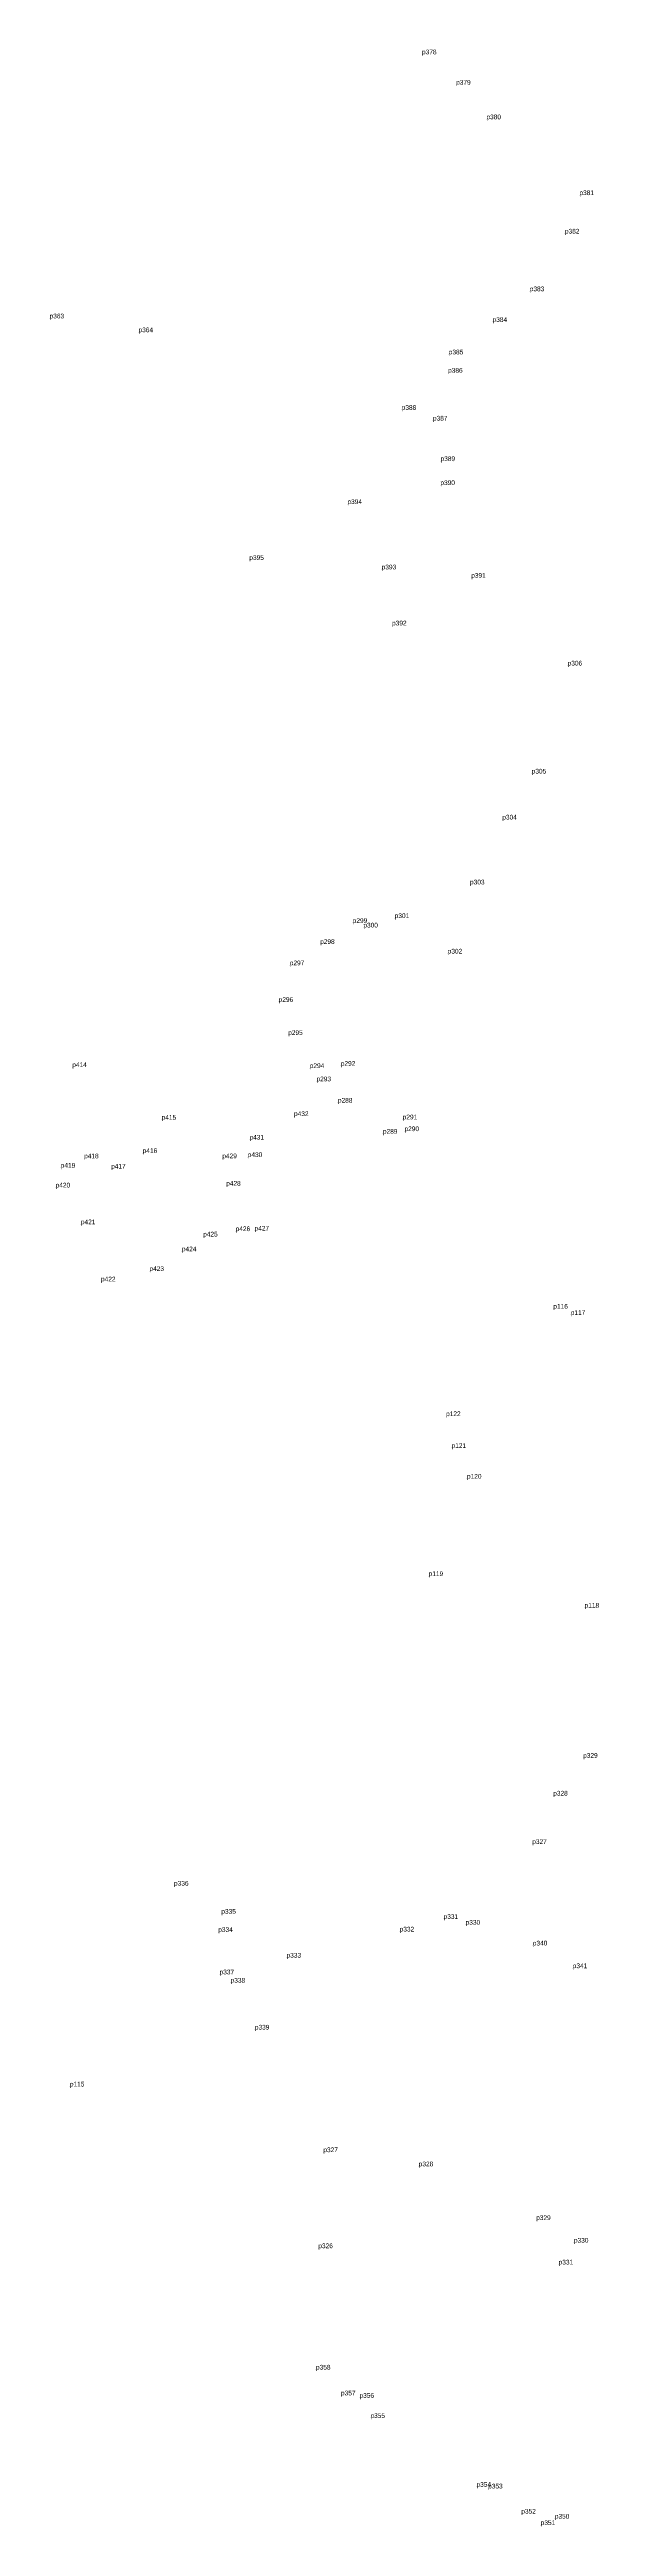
# Model space of a CAD drawing. Extents: x -2 to 54773767, y -1 to 183694297.
# Drawn here: x 543987 to 544196, y 1837791 to 1838735 of the extents above; entities that cross this region are included whole.
import ezdxf

# ---------------------------------------------------------------- set-up
doc = ezdxf.new("R2010")
doc.units = 0
doc.layers.add('Level 12', color=7, linetype='Continuous')
doc.layers.add('Level 7', color=7, linetype='Continuous')

msp = doc.modelspace()

# ---------------------------------------------------------------- linework, layer by layer
at = {"layer": 'Level 7'}
for p, q in [((544129.149, 1838733.321), (544129.149, 1838733.321)), ((544142.134, 1838721.741), (544142.134, 1838721.741)), ((544153.679, 1838708.563), (544153.679, 1838708.563)), ((544189.097, 1838679.646), (544189.097, 1838679.646)), ((544183.58, 1838664.976), (544183.58, 1838664.976)), ((544170.184, 1838642.991), (544170.184, 1838642.991)), ((543987.28, 1838632.637), (543987.28, 1838632.637)), ((544156.016, 1838631.278), (544156.016, 1838631.278)), ((544021.155, 1838627.361), (544021.155, 1838627.361)), ((544139.076, 1838611.924), (544139.076, 1838611.924)), ((544139.331, 1838618.912), (544139.331, 1838618.912)), ((544121.407, 1838597.753), (544121.407, 1838597.753)), ((544133.309, 1838593.675), (544133.309, 1838593.675)), ((544136.203, 1838578.228), (544136.203, 1838578.228)), ((544136.138, 1838569.09), (544136.138, 1838569.09)), ((544100.738, 1838561.858), (544100.738, 1838561.858)), ((544063.369, 1838540.524), (544063.369, 1838540.524)), ((544113.776, 1838536.934), (544113.776, 1838536.934)), ((544147.869, 1838533.737), (544147.869, 1838533.737)), ((544117.736, 1838515.575), (544117.736, 1838515.575)), ((544184.609, 1838500.292), (544184.609, 1838500.292)), ((544170.913, 1838459.096), (544170.913, 1838459.096)), ((544159.722, 1838441.577), (544159.722, 1838441.577)), ((544147.433, 1838416.825), (544147.433, 1838416.825)), ((544118.734, 1838403.993), (544118.734, 1838403.993)), ((544090.341, 1838394.139), (544090.341, 1838394.139)), ((544102.744, 1838402.124), (544102.744, 1838402.124)), ((544106.806, 1838400.405), (544106.806, 1838400.405)), ((544078.777, 1838385.999), (544078.777, 1838385.999)), ((544138.93, 1838390.467), (544138.93, 1838390.467)), ((544074.54, 1838372.023), (544074.54, 1838372.023)), ((544078.164, 1838359.42), (544078.164, 1838359.42)), ((543995.927, 1838347.157), (543995.927, 1838347.157)), ((544086.385, 1838346.807), (544086.385, 1838346.807)), ((544098.221, 1838347.661), (544098.221, 1838347.661)), ((544088.953, 1838341.766), (544088.953, 1838341.766)), ((544029.977, 1838327.123), (544029.977, 1838327.123)), ((544080.393, 1838328.501), (544080.393, 1838328.501)), ((544097.103, 1838333.613), (544097.103, 1838333.613)), ((544121.784, 1838327.241), (544121.784, 1838327.241)), ((544063.422, 1838319.52), (544063.422, 1838319.52)), ((544114.249, 1838321.759), (544114.249, 1838321.759)), ((544122.465, 1838322.749), (544122.465, 1838322.749)), ((543991.526, 1838308.8), (543991.526, 1838308.8)), ((544000.438, 1838312.385), (544000.438, 1838312.385)), ((544010.736, 1838308.485), (544010.736, 1838308.485)), ((544022.744, 1838314.399), (544022.744, 1838314.399)), ((544053.078, 1838312.414), (544053.078, 1838312.414)), ((544062.762, 1838312.874), (544062.762, 1838312.874)), ((543989.592, 1838301.275), (543989.592, 1838301.275)), ((544054.554, 1838301.959), (544054.554, 1838301.959)), ((543999.216, 1838287.253), (543999.216, 1838287.253)), ((544045.783, 1838282.585), (544045.783, 1838282.585)), ((544058.157, 1838284.631), (544058.157, 1838284.631)), ((544065.373, 1838284.82), (544065.373, 1838284.82)), ((544037.679, 1838276.934), (544037.679, 1838276.934)), ((544006.879, 1838265.455), (544006.879, 1838265.455)), ((544025.312, 1838269.429), (544025.312, 1838269.429)), ((544179.155, 1838255.05), (544179.155, 1838255.05)), ((544185.796, 1838252.66), (544185.796, 1838252.66)), ((544138.311, 1838214.098), (544138.311, 1838214.098)), ((544140.405, 1838201.95), (544140.405, 1838201.95)), ((544146.26, 1838190.242), (544146.26, 1838190.242)), ((544131.671, 1838153.115), (544131.671, 1838153.115)), ((544191.072, 1838141.069), (544191.072, 1838141.069)), ((544190.512, 1838083.814), (544190.512, 1838083.814)), ((544179.105, 1838069.423), (544179.105, 1838069.423)), ((544171.12, 1838050.974), (544171.12, 1838050.974)), ((544034.68, 1838035.087), (544034.68, 1838035.087)), ((544051.528, 1838017.394), (544051.528, 1838017.394)), ((544052.71, 1838024.358), (544052.71, 1838024.358)), ((544120.627, 1838017.599), (544120.627, 1838017.599)), ((544137.36, 1838022.408), (544137.36, 1838022.408)), ((544145.754, 1838020.186), (544145.754, 1838020.186)), ((544077.542, 1838007.642), (544077.542, 1838007.642)), ((544171.337, 1838012.273), (544171.337, 1838012.273)), ((544052.037, 1838001.252), (544052.037, 1838001.252)), ((544056.234, 1837998.103), (544056.234, 1837998.103)), ((544186.55, 1838003.616), (544186.55, 1838003.616)), ((544065.466, 1837980.21), (544065.466, 1837980.21)), ((543995.021, 1837958.506), (543995.021, 1837958.506)), ((544091.568, 1837933.466), (544091.568, 1837933.466)), ((544127.881, 1837928.067), (544127.881, 1837928.067)), ((544172.626, 1837907.579), (544172.626, 1837907.579)), ((544089.642, 1837896.853), (544089.642, 1837896.853)), ((544187.001, 1837898.959), (544187.001, 1837898.959)), ((544181.176, 1837890.642), (544181.176, 1837890.642)), ((544088.753, 1837850.573), (544088.753, 1837850.573)), ((544098.282, 1837840.735), (544098.282, 1837840.735)), ((544105.333, 1837839.787), (544105.333, 1837839.787)), ((544109.505, 1837832.117), (544109.505, 1837832.117)), ((544149.897, 1837805.86), (544149.897, 1837805.86)), ((544154.324, 1837805.247), (544154.324, 1837805.247)), ((544166.955, 1837795.651), (544166.955, 1837795.651)), ((544174.344, 1837791.298), (544174.344, 1837791.298)), ((544179.723, 1837793.724), (544179.723, 1837793.724))]:
    msp.add_line(p, q, dxfattribs=at)

# ---------------------------------------------------------------- texts
at = {"layer": 'Level 12'}
for s, p in [('p378', (544129.149, 1838733.321)), ('p379', (544142.134, 1838721.741)), ('p380', (544153.679, 1838708.563)), ('p381', (544189.097, 1838679.646)), ('p382', (544183.58, 1838664.976)), ('p383', (544170.184, 1838642.991)), ('p363', (543987.28, 1838632.637)), ('p364', (544021.155, 1838627.361)), ('p384', (544156.016, 1838631.278)), ('p385', (544139.331, 1838618.912)), ('p386', (544139.076, 1838611.924)), ('p388', (544121.407, 1838597.753)), ('p387', (544133.309, 1838593.675)), ('p389', (544136.203, 1838578.228)), ('p394', (544100.738, 1838561.858)), ('p390', (544136.138, 1838569.09)), ('p395', (544063.369, 1838540.524)), ('p393', (544113.776, 1838536.934)), ('p391', (544147.869, 1838533.737)), ('p392', (544117.736, 1838515.575)), ('p306', (544184.609, 1838500.292)), ('p305', (544170.913, 1838459.096)), ('p304', (544159.722, 1838441.577)), ('p303', (544147.433, 1838416.825)), ('p299', (544102.744, 1838402.124)), ('p300', (544106.806, 1838400.405)), ('p301', (544118.734, 1838403.993)), ('p298', (544090.341, 1838394.139)), ('p297', (544078.777, 1838385.999)), ('p302', (544138.93, 1838390.467)), ('p296', (544074.54, 1838372.023)), ('p295', (544078.164, 1838359.42)), ('p414', (543995.927, 1838347.157)), ('p294', (544086.385, 1838346.807)), ('p292', (544098.221, 1838347.661)), ('p293', (544088.953, 1838341.766)), ('p415', (544029.977, 1838327.123)), ('p432', (544080.393, 1838328.501)), ('p288', (544097.103, 1838333.613)), ('p291', (544121.784, 1838327.241)), ('p431', (544063.422, 1838319.52)), ('p289', (544114.249, 1838321.759)), ('p290', (544122.465, 1838322.749)), ('p419', (543991.526, 1838308.8)), ('p418', (544000.438, 1838312.385)), ('p417', (544010.736, 1838308.485)), ('p416', (544022.744, 1838314.399)), ('p429', (544053.078, 1838312.414)), ('p430', (544062.762, 1838312.874)), ('p420', (543989.592, 1838301.275)), ('p428', (544054.554, 1838301.959)), ('p421', (543999.216, 1838287.253)), ('p425', (544045.783, 1838282.585)), ('p426', (544058.157, 1838284.631)), ('p427', (544065.373, 1838284.82)), ('p423', (544025.312, 1838269.429)), ('p424', (544037.679, 1838276.934)), ('p422', (544006.879, 1838265.455)), ('p116', (544179.155, 1838255.05)), ('p117', (544185.796, 1838252.66)), ('p122', (544138.311, 1838214.098)), ('p121', (544140.405, 1838201.95)), ('p120', (544146.26, 1838190.242)), ('p119', (544131.671, 1838153.115)), ('p118', (544191.072, 1838141.069)), ('p329', (544190.512, 1838083.814)), ('p328', (544179.105, 1838069.423)), ('p327', (544171.12, 1838050.974)), ('p336', (544034.68, 1838035.087)), ('p335', (544052.71, 1838024.358)), ('p334', (544051.528, 1838017.394)), ('p332', (544120.627, 1838017.599)), ('p331', (544137.36, 1838022.408)), ('p330', (544145.754, 1838020.186)), ('p333', (544077.542, 1838007.642)), ('p340', (544171.337, 1838012.273)), ('p337', (544052.037, 1838001.252)), ('p338', (544056.234, 1837998.103)), ('p341', (544186.55, 1838003.616)), ('p339', (544065.466, 1837980.21)), ('p115', (543995.021, 1837958.506)), ('p327', (544091.568, 1837933.466)), ('p328', (544127.881, 1837928.067)), ('p329', (544172.626, 1837907.579)), ('p326', (544089.642, 1837896.853)), ('p331', (544181.176, 1837890.642)), ('p330', (544187.001, 1837898.959)), ('p358', (544088.753, 1837850.573)), ('p357', (544098.282, 1837840.735)), ('p356', (544105.333, 1837839.787)), ('p355', (544109.505, 1837832.117)), ('p354', (544149.897, 1837805.86)), ('p353', (544154.324, 1837805.247)), ('p352', (544166.955, 1837795.651)), ('p351', (544174.344, 1837791.298)), ('p350', (544179.723, 1837793.724))]:
    msp.add_text(s, height=1.8, dxfattribs=at).set_placement(p)

doc.saveas('drawing.dxf')
